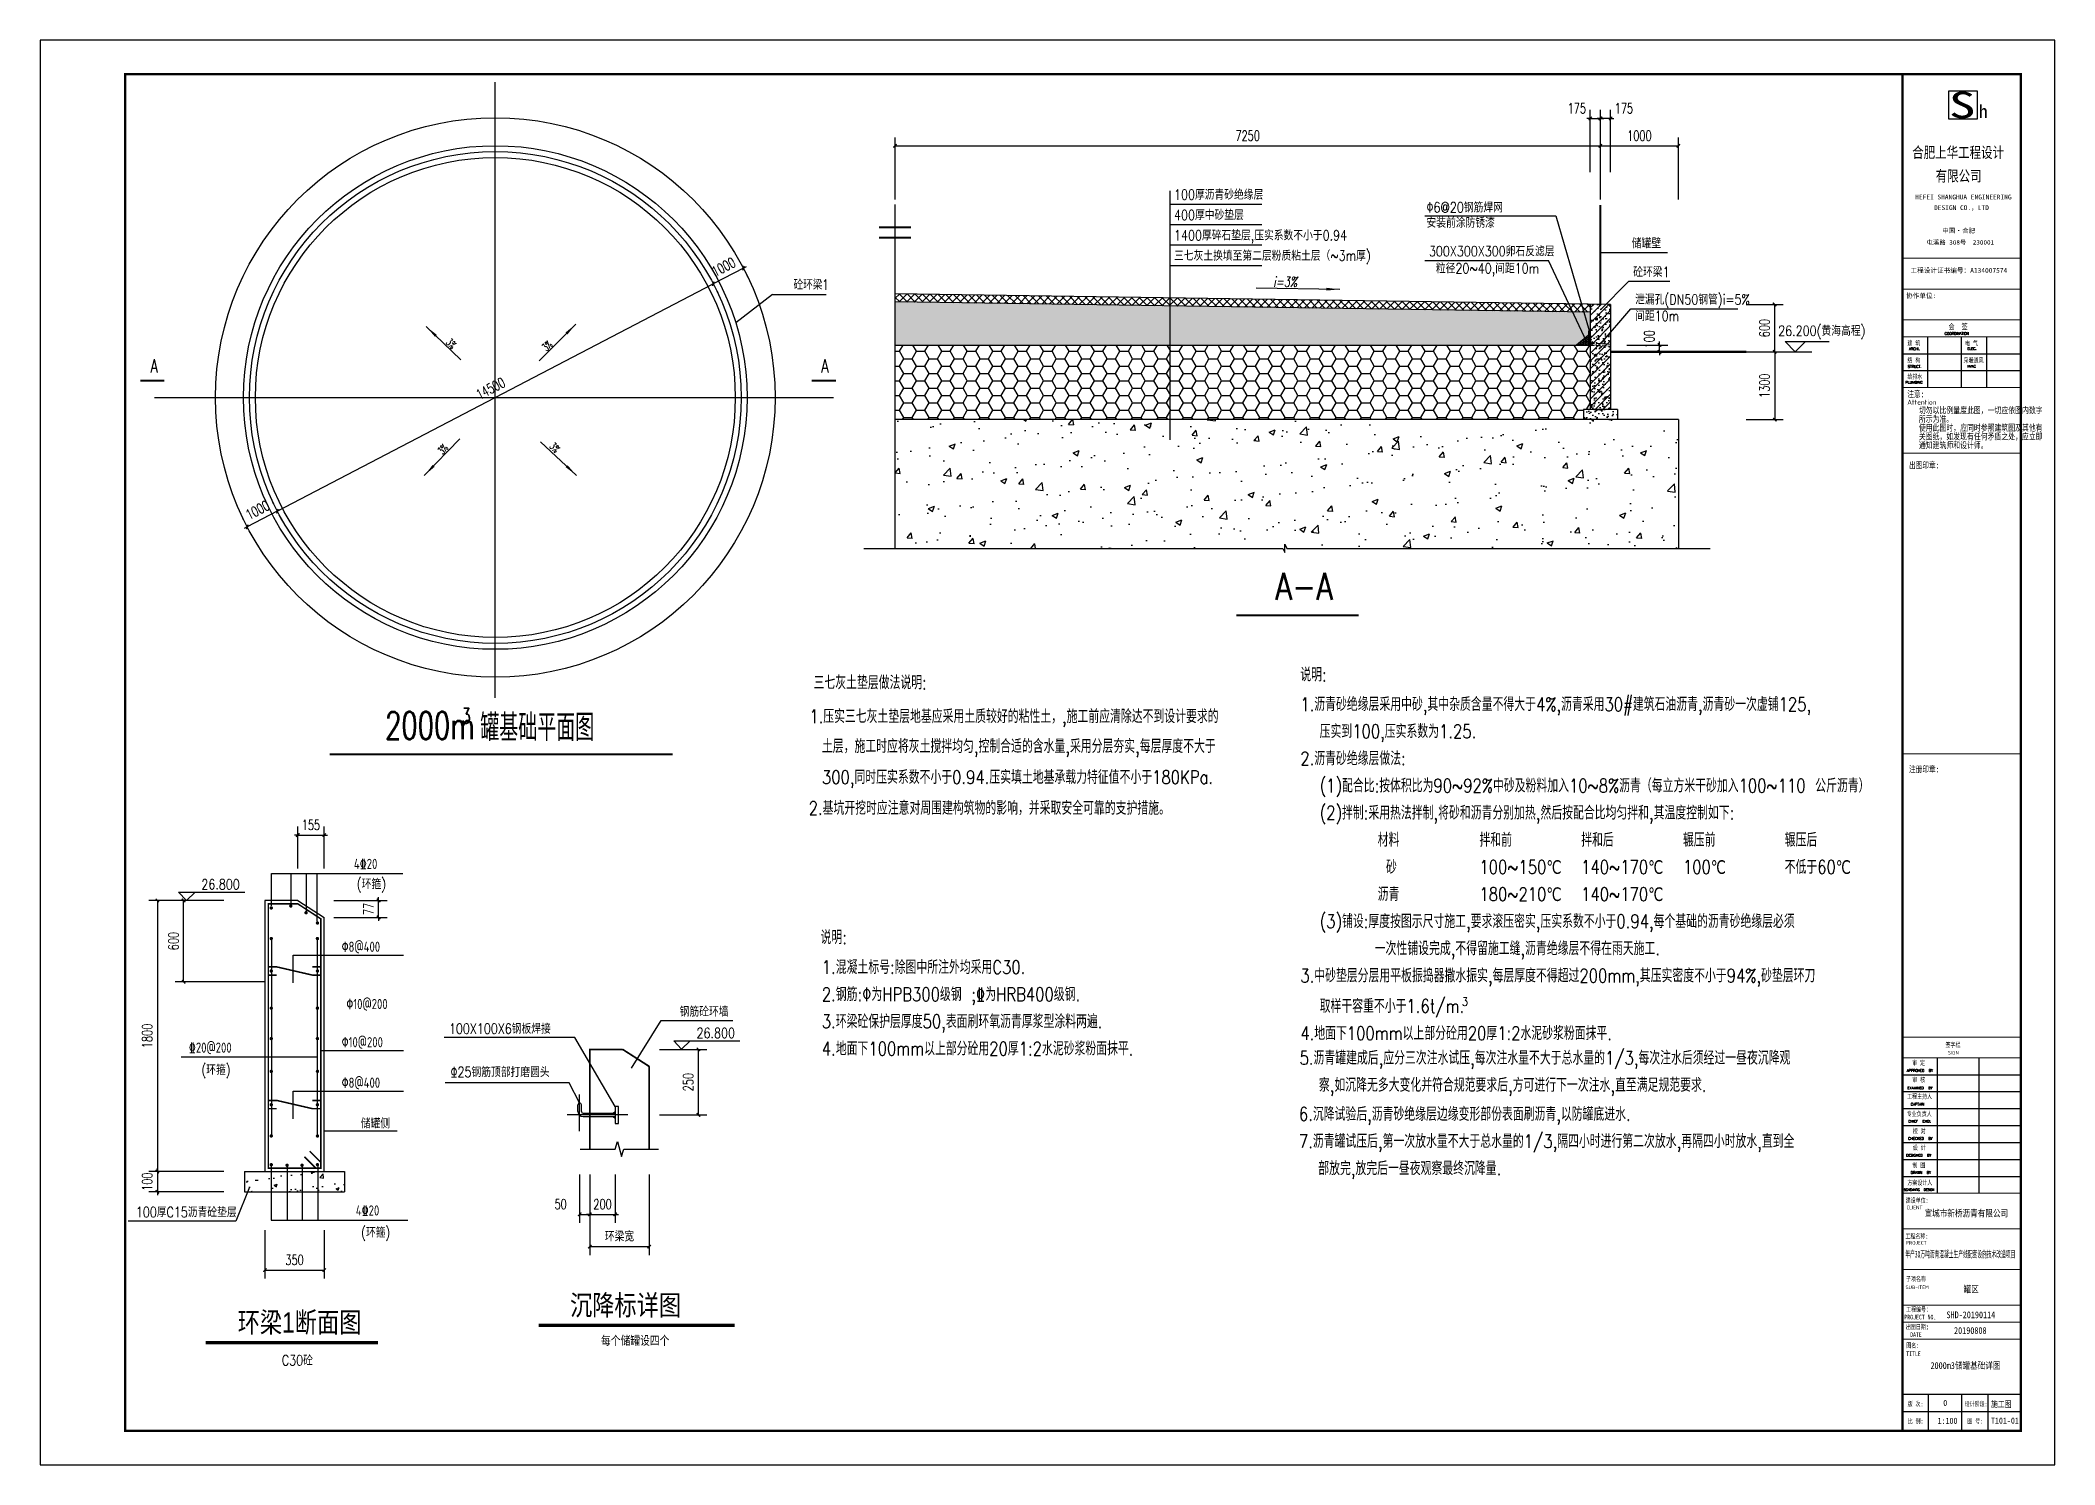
# Model space of a CAD drawing. Extents: x -957741 to -898341, y 205075 to 247075.
import ezdxf
from ezdxf.enums import TextEntityAlignment as Align

# ---------------------------------------------------------------- set-up
doc = ezdxf.new("R2010")
doc.units = 0
doc.header["$LTSCALE"] = 1000
doc.linetypes.add('ACAD_ISO04W100', pattern=[30.5, 24, -3, 0.5, -3])
doc.linetypes.add('DASH', pattern=[0.35, 0.25, -0.1])
doc.layers.get('0').update_dxf_attribs({"linetype": 'CONTINUOUS'})
doc.layers.get('Defpoints').update_dxf_attribs({"linetype": 'CONTINUOUS'})
doc.layers.add('OTHER', color=7, linetype='CONTINUOUS')
doc.layers.add('TEXT', color=7, linetype='CONTINUOUS')
doc.styles.add('_HZTCH', font='txt.shx', dxfattribs={"width": 0.8, "bigfont": '!hztxt.shx'})
doc.styles.add('_HZTXT', font='txt', dxfattribs={"width": 0.8, "bigfont": 'HZTXT'})
doc.styles.add('_SIMPLEX', font='SIMPLEX.shx', dxfattribs={"width": 0.8})
doc.styles.add('_TXT', font='SIMPLEX.shx', dxfattribs={"width": 0.6})
doc.styles.add('A', font='arial.ttf')
doc.styles.add('DIM_FONT', font='SIMPLEX', dxfattribs={"width": 0.7, "bigfont": 'GBCBIG'})
doc.styles.add('HZ', font='txt.shx', dxfattribs={"width": 0.7, "height": 5, "bigfont": 'hztxt.shx'})
doc.styles.add('ITALICT', font='ITALICT')
doc.styles.get("Standard").update_dxf_attribs({"font": 'tssdeng.shx', "height": 3, "bigfont": 'ahztxt.shx'})
doc.styles.add('STYLE-ARIAL', font='gbenor.shx', dxfattribs={"bigfont": 'gbcbig.shx'})
doc.styles.add('STYLE-黑体', font='simhei.ttf')
doc.styles.add('黑体', font='simhei.ttf')
doc.dimstyles.new('DIMN', dxfattribs={"dimtxt": 300, "dimasz": 100, "dimexe": 250, "dimexo": 300, "dimgap": 150, "dimtad": 1, "dimdec": 0, "dimzin": 0, "dimdsep": 46, "dimtxsty": 'DIM_FONT', "dimblk": 'ARCHTICK', "dimcen": 0.09, "dimclrt": 7, "dimazin": 2, "dimtfac": 1, "dimtdec": 0, "dimtix": 1, "dimtmove": 2, "dimatfit": 3, "dimldrblk": 'ARCHTICK', "dimfxl": 1, "dimtolj": 1, "dimtzin": 0, "dimarcsym": 0})

msp = doc.modelspace()

# ---------------------------------------------------------------- texts
at = {"layer": 'OTHER', "color": 7, "linetype": 'Continuous', "style": 'STYLE-黑体', "width": 1.5}
msp.add_text('S', height=773.8, dxfattribs=at).set_placement((-901463.6, 244780.8))
at = {"layer": 'OTHER', "color": 7, "linetype": 'Continuous'}
for s, height, style, p in [('h', 386.9, 'STYLE-黑体', (-900582, 244785.3)), ('CLIENT', 107.48, 'STYLE-ARIAL', (-902713.7, 212605.7)), ('SUB-ITEM', 107.48, 'STYLE-ARIAL', (-902740.7, 210251.2))]:
    msp.add_text(s, height=height, dxfattribs=dict(at, style=style)).set_placement(p)
at = {"layer": 'OTHER', "linetype": 'Continuous', "style": 'STYLE-黑体'}
for s, height, width, p in [('合肥上华工程设计', 322.43, 0.769231, (-902543.3, 243607.9)), ('有限公司', 322.43, 0.769231, (-901850.4, 242913.7)), ('SHD-20190114', 200, 0.8, (-901532.1, 209394.8)), ('20190808', 200, 0.8, (-901308.8, 208931.2))]:
    msp.add_text(s, height=height, dxfattribs=dict(at, width=width)).set_placement(p)
at = {"layer": 'OTHER'}
for s, height, style, width, p in [('100厚沥青砂绝缘层', 300, '_HZTXT', 0.8, (-924310.4, 242374.8)), ('400厚中砂垫层', 300, '_HZTXT', 0.8, (-924310.4, 241774.8)), ('安装前涂防锈漆', 300, '_HZTXT', 0.8, (-916866.2, 241545.5)), ('%%1306@20钢筋焊网', 300, '_HZTXT', 0.8, (-916866.2, 241997.7)), ('1400厚碎石垫层,压实系数不小于0.94', 300, '_HZTXT', 0.8, (-924310.4, 241174.8)), ('储罐壁', 300, '_HZTXT', 0.8, (-910814.2, 240942.4)), ('三七灰土换填至第二层粉质粘土层（~3m厚)', 300, '_HZTXT', 0.8, (-924310.4, 240574.8)), ('300X300X300卵石反滤层', 300, '_HZTXT', 0.8, (-916793.2, 240705.3)), ('砼环梁1', 300, 'HZ', 0.7, (-935528.4, 239721)), ('i=3%', 300, 'ITALICT', 0.7, (-921381.9, 239802.5)), ('粒径20~40,间距10m', 300, '_HZTXT', 0.8, (-916588.4, 240199.5)), ('砼环梁1', 300, '_HZTXT', 0.8, (-910768.4, 240094.7)), ('泄漏孔(DN50钢管)i=5%', 300, '_HZTXT', 0.8, (-910714.1, 239283.5)), ('间距10m', 300, '_HZTXT', 0.8, (-910714.1, 238795)), ('建 筑', 139.72, '黑体', 0.75, (-902685.1, 238078.5)), ('会  签', 167.66, '黑体', 0.75, (-901468.7, 238547.8)), ('电 气', 139.72, '黑体', 0.75, (-900987, 238073.3)), ('A', 400, 'HZ', 0.7, (-954494.8, 237275.7)), ('A', 400, 'HZ', 0.7, (-934714.8, 237275.7)), ('结 构', 139.72, '黑体', 0.75, (-902685.1, 237575.2)), ('采暖通风', 139.72, '黑体', 0.75, (-901028.9, 237569.5)), ('给排水', 139.72, '黑体', 0.75, (-902685.1, 237090.1)), ('注意:', 186.29, '黑体', 0.75, (-902688.4, 236550.3)), ('切勿以比例量度此图，一切应依图内数字', 187.651, '_HZTXT', 0.8, (-902347, 236055.1)), ('所示为准。', 187.65, '_HZTXT', 0.8, (-902347, 235797.2)), ('使用此图时，应同时参照建筑图及其他有', 187.651, '_HZTXT', 0.8, (-902347, 235539.2)), ('通知建筑师和设计师。', 187.65, '_HZTXT', 0.8, (-902347, 235023.4)), ('关图纸，如发现有任何矛盾之处，应立即', 187.651, '_HZTXT', 0.8, (-902347, 235281.3)), ('出图印章:', 186.29, '黑体', 0.75, (-902637.9, 234453.7)), ('A-A', 800, 'HZ', 0.8, (-921326.6, 230576.5)), ('三七灰土垫层做法说明:', 400, '_HZTXT', 0.8, (-934939.3, 227936.2)), ('说明:', 400, '_HZTXT', 0.8, (-920586.1, 228170.2)), ('1.沥青砂绝缘层采用中砂,其中杂质含量不得大于4%,沥青采用30#建筑石油沥青,沥青砂一次虚铺125,', 400, '_HZTXT', 0.8, (-920586.1, 227297.6)), ('2000m', 800, 'HZ', 0.7, (-947573, 226472.2)), ('罐基础平面图', 800, 'HZ', 0.7, (-944768.3, 226409.2)), ('1.压实三七灰土垫层地基应采用土质较好的粘性土，,施工前应清除达不到设计要求的', 400, '_HZTXT', 0.8, (-935065.5, 226940.1)), ('  压实到100,压实系数为1.25.', 400, '_HZTXT', 0.8, (-920586.1, 226497.6)), ('土层，施工时应将灰土搅拌均匀,控制合适的含水量,采用分层夯实,每层厚度不大于', 400, '_HZTXT', 0.8, (-934693, 226060.8)), ('2.沥青砂绝缘层做法:', 400, '_HZTXT', 0.8, (-920586.1, 225697.6)), ('300,同时压实系数不小于0.94.压实填土地基承载力特征值不小于180KPa.', 400, '_HZTXT', 0.8, (-934693, 225147.7)), ('  (1)配合比:按体积比为90~92%中砂及粉料加入10~8%沥青（每立方米干砂加入100~110 公斤沥青）', 400, '_HZTXT', 0.8, (-920586.1, 224897.6)), ('2.基坑开挖时应注意对周围建构筑物的影响，并采取安全可靠的支护措施。', 400, '_HZTXT', 0.8, (-935083.7, 224237)), ('  (2)拌制:采用热法拌制,将砂和沥青分别加热,然后按配合比均匀拌和,其温度控制如下:', 400, '_HZTXT', 0.8, (-920586.1, 224097.6)), ('材料', 400, '_HZTXT', 0.8, (-918304.6, 223297.6)), ('拌和前', 400, '_HZTXT', 0.8, (-915304.6, 223297.6)), ('拌和后', 400, '_HZTXT', 0.8, (-912304.6, 223297.6)), ('辗压前', 400, '_HZTXT', 0.8, (-909304.6, 223297.6)), ('辗压后', 400, '_HZTXT', 0.8, (-906304.6, 223297.6)), ('砂', 400, '_HZTXT', 0.8, (-918061.8, 222497.6)), ('100~150℃', 400, '_HZTXT', 0.8, (-915304.6, 222497.6)), ('140~170℃', 400, '_HZTXT', 0.8, (-912304.6, 222497.6)), ('100℃', 400, '_HZTXT', 0.8, (-909304.6, 222497.6)), ('不低于60℃', 400, '_HZTXT', 0.8, (-906304.6, 222497.6)), ('26.800', 300, '_HZTXT', 0.8, (-952991.5, 222036.7)), ('(环箍)', 300, '_HZTCH', 0.8, (-948408.2, 222048.6)), ('沥青', 400, '_HZTXT', 0.8, (-918304.6, 221697.6)), ('180~210℃', 400, '_HZTXT', 0.8, (-915304.6, 221697.6)), ('140~170℃', 400, '_HZTXT', 0.8, (-912304.6, 221697.6)), ('  (3)铺设:厚度按图示尺寸施工,要求滚压密实,压实系数不小于0.94,每个基础的沥青砂绝缘层必须', 400, '_HZTXT', 0.8, (-920586.1, 220897.6)), ('说明:', 400, '_HZTXT', 0.8, (-934732.9, 220426.3)), ('一次性铺设完成,不得留施工缝,沥青绝缘层不得在雨天施工.', 400, '_HZTXT', 0.8, (-918392, 220097.6)), ('1.混凝土标号:除图中所注外均采用C30.', 400, '_HZTXT', 0.8, (-934696.2, 219545)), ('2.钢筋:%%130为HPB300级钢 ;%%132为HRB400级钢.', 400, '_HZTXT', 0.8, (-934696.2, 218745)), ('3.中砂垫层分层用平板振捣器撒水振实,每层厚度不得超过200mm,其压实密度不小于94%,砂垫层环刀', 400, '_HZTXT', 0.8, (-920586.1, 219297.6)), ('钢筋砼环墙', 300, '_HZTXT', 0.8, (-938886.7, 218285.6)), ('  取样干容重不小于1.6t/m.', 400, '_HZTXT', 0.8, (-920586.1, 218397.6)), ('100X100X6钢板焊接', 300, '_HZTXT', 0.8, (-945691, 217781.9)), ('3.环梁砼保护层厚度50,表面刷环氧沥青厚浆型涂料两遍.', 400, '_HZTXT', 0.8, (-934696.2, 217945)), ('4.地面下100mm以上部分砼用20厚1:2水泥砂浆粉面抹平.', 400, '_HZTXT', 0.8, (-920586.1, 217597.6)), ('26.800', 300, '_HZTXT', 0.8, (-938389.4, 217652.9)), ('4.地面下100mm以上部分砼用20厚1:2水泥砂浆粉面抹平.', 400, '_HZTXT', 0.8, (-934696.2, 217145)), ('签字栏', 139.72, '黑体', 0.75, (-901561.6, 217387.4)), ('(环箍)', 300, '_HZTXT', 0.8, (-952991.5, 216571.1)), ('%%13125钢筋顶部打磨圆头 ', 300, '_HZTXT', 0.8, (-945644, 216504)), ('5.沥青罐建成后,应分三次注水试压,每次注水量不大于总水量的1/3,每次注水后须经过一昼夜沉降观', 400, '_HZTXT', 0.8, (-920608.7, 216870.4)), ('审 定', 139.72, '黑体', 0.75, (-902543.7, 216856.4)), ('  察,如沉降无多大变化并符合规范要求后,方可进行下一次注水,直至满足规范要求.', 400, '_HZTXT', 0.8, (-920608.7, 216070.4)), ('审 核', 139.72, '黑体', 0.75, (-902540.7, 216356.5)), ('6.沉降试验后,沥青砂绝缘层边缘变形部份表面刷沥青,以防罐底进水.', 400, '_HZTXT', 0.8, (-920627.9, 215213.3)), ('工程主持人', 139.72, '黑体', 0.75, (-902692.9, 215865.3)), ('储罐侧', 300, '_HZTXT', 0.8, (-948290.5, 214990.1)), ('专业负责人', 139.72, '黑体', 0.75, (-902701.5, 215351.5)), ('7.沥青罐试压后,第一次放水量不大于总水量的1/3,隔四小时进行第二次放水,再隔四小时放水,直到全', 400, '_HZTXT', 0.8, (-920627.9, 214413.3)), ('校 对', 139.72, '黑体', 0.75, (-902525.5, 214843.6)), ('设 计', 139.72, '黑体', 0.75, (-902523, 214357.6)), ('  部放完,放完后一昼夜观察最终沉降量.', 400, '_HZTXT', 0.8, (-920627.9, 213613.3)), ('制 图', 139.72, '黑体', 0.75, (-902537.2, 213834.4)), ('方案设计人', 139.72, '黑体', 0.75, (-902686.8, 213323.2)), ('100厚C15沥青砼垫层', 300, '_HZTXT', 0.8, (-954923.1, 212373.6)), ('(环箍)', 300, '_HZTXT', 0.8, (-948282.3, 211774.8)), ('年产30万吨沥青混凝土生产线配套设施技术改造项目', 200, '黑体', 0.5, (-902746.8, 211184)), ('沉降标详图', 600, 'A', 0.8, (-942121.6, 209479.6)), ('环梁1断面图', 600, 'A', 0.8, (-951920.6, 208972)), ('每个储罐设四个', 300, '_HZTXT', 0.8, (-941206.6, 208579.4)), ('C30砼', 300, '_HZTXT', 0.8, (-950618.3, 208004))]:
    msp.add_text(s, height=height, dxfattribs=dict(at, style=style, width=width)).set_placement(p)
at = {"layer": 'OTHER', "ltscale": 1.2, "style": '黑体'}
for s, height, p in [('HEFEI SHANGHUA ENGINEERING', 139.718, (-902456.1, 242383.7)), ('DESIGN CO.，LTD', 139.718, (-901898.4, 242070)), ('工程设计证书编号：A134007574', 139.718, (-902594.1, 240221.2)), ('协作单位:', 139.72, (-902726, 239475.9))]:
    msp.add_text(s, height=height, dxfattribs=at).set_placement(p)
at = {"layer": 'OTHER', "linetype": 'Continuous'}
for s, height, style, p in [('屯溪路 308号', 134.34, 'STYLE-黑体', (-902120.5, 241049.5)), ('中国·合肥', 134.34, 'STYLE-黑体', (-901653.2, 241396.1)), ('230001', 134.34, 'STYLE-黑体', (-900757.6, 241051.7)), ('Attention', 143.3, 'STYLE-ARIAL', (-902689.1, 236332.2))]:
    msp.add_text(s, height=height, dxfattribs=dict(at, style=style)).set_placement(p)
at = {"layer": 'OTHER', "style": '_SIMPLEX', "width": 0.6}
for rotation, p in [(315.46593, (-945798.4, 238144.7)), (44.506677, (-942812.9, 237893)), (49.463836, (-945871.1, 234844.2)), (314.506677, (-942745.5, 235081.8))]:
    msp.add_text('3%', height=224, rotation=rotation, dxfattribs=at).set_placement(p)
at = {"layer": 'OTHER', "style": '_HZTXT', "width": 0.8}
msp.add_text('26.200(黄海高程)', height=300, dxfattribs=at).set_placement((-905208.6, 238488.6), align=Align.MIDDLE)
at = {"layer": 'OTHER', "style": 'HZ'}
for s, height, p in [('COORDINATION', 74.948, (-901587.8, 238390.3)), ('ARCHI.', 74.95, (-902640.4, 237939.1)), ('ELEC.', 74.95, (-900921, 237945.9)), ('PLUMBING', 74.95, (-902739.5, 236950.6)), ('STRUCT.', 74.95, (-902676.4, 237417.8)), ('HVAC', 74.95, (-900921, 237423.7)), ('APPROVED  BY', 74.948, (-902706.1, 216658.3)), ('EXAMINED  BY', 74.948, (-902686.2, 216144.9)), ('CAPTAIN', 74.95, (-902585.7, 215665.8)), ('CHIEF  ENGI.', 74.948, (-902656.1, 215161.9)), ('CHECKED  BY', 74.948, (-902662.6, 214656.1)), ('DESIGNED  BY', 74.948, (-902720.4, 214160.9)), ('DRAWN  BY', 74.95, (-902587.3, 213651.5)), ('SCHEMATIC  DESIGN', 64.955, (-902789.5, 213151.8))]:
    msp.add_text(s, height=height, dxfattribs=at).set_placement(p)
at = {"layer": 'OTHER'}
for height, style, width, p in [(450, 'HZ', 0.7, (-945317.6, 227379.8)), (250, '_HZTCH', 0.8, (-915815.9, 218854.4))]:
    msp.add_text('3', height=height, dxfattribs=dict(at, style=style, width=width)).set_placement(p, align=Align.TOP_LEFT)
at = {"layer": 'OTHER', "color": 7}
for s, height, style, width, p in [('注册印章:', 186.29, '黑体', 0.75, (-902637.9, 225489.2)), ('建设单位:', 139.72, '黑体', 0.75, (-902734.9, 212797.4)), ('工程名称:', 139.72, '黑体', 0.75, (-902741.8, 211745)), ('子项名称', 139.72, '黑体', 0.75, (-902726.4, 210484.4)), ('工程编号：', 139.72, '黑体', 0.75, (-902723.7, 209585.9)), ('出图日期', 139.72, '黑体', 0.75, (-902728.2, 209069.8)), (':', 150.5, '_TXT', 0.6, (-902118.9, 209069.8)), ('图名:', 139.72, '黑体', 0.75, (-902717.9, 208522.7)), ('TITLE', 139.72, '黑体', 0.75, (-902719.4, 208276.6)), ('版 次:', 139.72, '黑体', 0.75, (-902677.6, 206796.9)), ('设计阶段:', 139.72, '黑体', 0.75, (-900994, 206797)), ('比 例:', 139.72, '黑体', 0.75, (-902676.4, 206289.6)), ('图 号:', 139.72, '黑体', 0.75, (-900920.9, 206287))]:
    msp.add_text(s, height=height, dxfattribs=dict(at, style=style, width=width)).set_placement(p)
at = {"layer": 'OTHER', "width": 0.8}
for s, p in [('4%%13220', (-948493.1, 222640.4)), ('%%1308@400', (-948856.9, 220197)), ('%%13010@200', (-948717.8, 218507.7)), ('%%13220@200', (-953359.7, 217223.1)), ('%%13010@200', (-948856.9, 217382.8)), ('%%1308@400', (-948856.9, 216188.4)), ('4%%13220', (-948437.1, 212421))]:
    msp.add_text(s, height=300, dxfattribs=at).set_placement(p)
at = {"layer": 'OTHER', "style": 'STYLE-ARIAL'}
msp.add_text('SIGN', height=107.48, dxfattribs=at).set_placement((-901331.1, 217223.5), align=Align.MIDDLE_CENTER)
msp.add_text('SIGN', height=107.48, dxfattribs=at).set_placement((-901331.1, 217223.5), align=Align.MIDDLE_CENTER)
at = {"layer": 'OTHER', "style": '黑体', "width": 0.8}
for s, p in [('宣城市新桥沥青有限公司', (-900947.2, 212388.9)), ('2000m3储罐基础详图', (-900972.4, 207898.9))]:
    msp.add_text(s, height=200, dxfattribs=at).set_placement(p, align=Align.CENTER)
at = {"layer": 'OTHER', "color": 7, "linetype": 'Continuous', "style": 'STYLE-ARIAL'}
msp.add_text('PROJECT', height=107.48, dxfattribs=at).set_placement((-902425.3, 211617.3), align=Align.MIDDLE_CENTER)
at = {"layer": 'OTHER', "linetype": 'Continuous', "style": 'STYLE-黑体', "width": 0.8}
msp.add_text('罐区', height=200, dxfattribs=at).set_placement((-900805.9, 210149.6), align=Align.CENTER)
at = {"layer": 'OTHER', "color": 7, "style": '黑体', "width": 0.75}
for s, height, p in [('PROJECT NO.', 139.718, (-902303.8, 209427.8)), ('DATE', 139.72, (-902432.8, 208911.8))]:
    msp.add_text(s, height=height, dxfattribs=at).set_placement(p, align=Align.MIDDLE_CENTER)
at = {"layer": 'OTHER', "color": 3, "linetype": 'Continuous', "style": 'STYLE-黑体', "width": 0.8}
for s, p in [('0', (-901627.7, 206809.3)), ('施工图', (-900221, 206769.5)), ('1:100', (-901794.6, 206279.5)), ('T101-01', (-900221.3, 206284.6))]:
    msp.add_text(s, height=180, dxfattribs=at).set_placement(p)

# ---------------------------------------------------------------- blocks, each defined once
blk = doc.blocks.new('_ArchTick')
at = {"color": 0, "linetype": 'ByBlock', "const_width": 0.4}
blk.add_lwpolyline([(-0.5, -0.5), (0.5, 0.5)], dxfattribs=at)
blk = doc.blocks.new('*D86')
at = {"layer": 'Defpoints', "color": 0, "transparency": 16777216}
for p in [(-909438, 243961), (-911738, 242383), (-909438, 242383)]:
    blk.add_point(p, dxfattribs=at)
at = {"layer": 'OTHER', "color": 0, "lineweight": -2, "transparency": 16777216}
for p, q in [((-911738, 242383), (-911738, 244211)), ((-909438, 242383), (-909438, 244211)), ((-911738, 243961), (-909438, 243961))]:
    blk.add_line(p, q, dxfattribs=at)
at = {"layer": 'OTHER', "color": 0, "lineweight": -2, "transparency": 16777216, "xscale": 100, "yscale": 100, "zscale": 100, "rotation": 180}
blk.add_blockref('_ArchTick', (-911738, 243961), dxfattribs=at)
at = {"layer": 'OTHER', "color": 0, "lineweight": -2, "transparency": 16777216, "xscale": 100, "yscale": 100, "zscale": 100}
blk.add_blockref('_ArchTick', (-909438, 243961), dxfattribs=at)
at = {"layer": 'OTHER', "color": 7, "transparency": 16777216, "insert": (-910588, 244261), "char_height": 300, "attachment_point": 5, "style": 'DIM_FONT'}
blk.add_mtext('\\A1;1000', dxfattribs=at)
blk = doc.blocks.new('*D85')
at = {"layer": 'Defpoints', "color": 0, "transparency": 16777216}
for p in [(-937009, 240357), (-937896, 239895), (-937896, 239895)]:
    blk.add_point(p, dxfattribs=at)
at = {"layer": 'OTHER', "color": 0, "lineweight": -2, "transparency": 16777216}
for p, q in [((-937009, 240357), (-937896, 239895)), ((-937009, 240357), (-936921, 240403)), ((-936871, 240091), (-936894, 240136)), ((-937896, 239895), (-937985, 239848)), ((-937757, 239629), (-937781, 239673))]:
    blk.add_line(p, q, dxfattribs=at)
at = {"layer": 'OTHER', "color": 0, "lineweight": -2, "transparency": 16777216, "xscale": 100, "yscale": 100, "zscale": 100}
for p, rotation in [((-937896, 239895), 27.54662713436881), ((-937009, 240357), 207.5466271343688)]:
    blk.add_blockref('_ArchTick', p, dxfattribs=dict(at, rotation=rotation))
at = {"layer": 'OTHER', "color": 7, "transparency": 16777216, "insert": (-937592, 240392), "char_height": 300, "attachment_point": 5, "rotation": 27.54663, "style": 'DIM_FONT'}
blk.add_mtext('\\A1;1000', dxfattribs=at)
blk = doc.blocks.new('*D84')
at = {"layer": 'Defpoints', "color": 0, "transparency": 16777216}
for p in [(-937896, 239895), (-937896, 239895), (-950752, 233189)]:
    blk.add_point(p, dxfattribs=at)
at = {"layer": 'OTHER', "color": 0, "lineweight": -2, "transparency": 16777216}
for p, q in [((-950752, 233189), (-937896, 239895)), ((-937757, 239629), (-937781, 239673)), ((-950614, 232923), (-950637, 232967))]:
    blk.add_line(p, q, dxfattribs=at)
at = {"layer": 'OTHER', "color": 0, "lineweight": -2, "transparency": 16777216, "xscale": 100, "yscale": 100, "zscale": 100}
for p, rotation in [((-937896, 239895), 27.54662713436542), ((-950752, 233189), 207.5466271343654)]:
    blk.add_blockref('_ArchTick', p, dxfattribs=dict(at, rotation=rotation))
at = {"layer": 'OTHER', "color": 7, "transparency": 16777216, "insert": (-944463, 236808), "char_height": 300, "attachment_point": 5, "rotation": 27.54663, "style": 'DIM_FONT'}
blk.add_mtext('\\A1;14500', dxfattribs=at)
blk = doc.blocks.new('_ARROW')
blk.add_solid([(0, 0), (-1, 0.1), (-1, -0.1)])
blk = doc.blocks.new('*D83')
at = {"layer": 'Defpoints', "color": 0, "transparency": 16777216}
for p in [(-950752, 233189), (-951639, 232726), (-951639, 232726)]:
    blk.add_point(p, dxfattribs=at)
at = {"layer": 'OTHER', "color": 0, "lineweight": -2, "transparency": 16777216}
for p, q in [((-950891, 233455), (-950868, 233411)), ((-951778, 232992), (-951755, 232948)), ((-950752, 233189), (-951639, 232726)), ((-950752, 233189), (-950664, 233235)), ((-951639, 232726), (-951728, 232680))]:
    blk.add_line(p, q, dxfattribs=at)
at = {"layer": 'OTHER', "color": 0, "lineweight": -2, "transparency": 16777216, "xscale": 100, "yscale": 100, "zscale": 100}
for p, rotation in [((-950752, 233189), 207.5466271343689), ((-951639, 232726), 27.5466271343689)]:
    blk.add_blockref('_ArchTick', p, dxfattribs=dict(at, rotation=rotation))
at = {"layer": 'OTHER', "color": 7, "transparency": 16777216, "insert": (-951334, 233224), "char_height": 300, "attachment_point": 5, "rotation": 27.54663, "style": 'DIM_FONT'}
blk.add_mtext('\\A1;1000', dxfattribs=at)
blk = doc.blocks.new('*D82')
at = {"layer": 'Defpoints', "color": 0, "transparency": 16777216}
for p in [(-911738, 244770), (-911738, 243191), (-911438, 243191)]:
    blk.add_point(p, dxfattribs=at)
at = {"layer": 'OTHER', "color": 0, "lineweight": -2, "transparency": 16777216}
for p, q in [((-911738, 244770), (-911838, 244770)), ((-911738, 243191), (-911738, 245020)), ((-911438, 244770), (-911738, 244770)), ((-911438, 243191), (-911438, 245020)), ((-911438, 244770), (-911338, 244770))]:
    blk.add_line(p, q, dxfattribs=at)
at = {"layer": 'OTHER', "color": 0, "lineweight": -2, "transparency": 16777216, "xscale": 100, "yscale": 100, "zscale": 100}
blk.add_blockref('_ArchTick', (-911738, 244770), dxfattribs=at)
at = {"layer": 'OTHER', "color": 0, "lineweight": -2, "transparency": 16777216, "xscale": 100, "yscale": 100, "zscale": 100, "rotation": 180}
blk.add_blockref('_ArchTick', (-911438, 244770), dxfattribs=at)
at = {"layer": 'OTHER', "color": 7, "transparency": 16777216, "insert": (-911044, 245070), "char_height": 300, "attachment_point": 5, "style": 'DIM_FONT'}
blk.add_mtext('\\A1;175', dxfattribs=at)
blk = doc.blocks.new('*D81')
at = {"layer": 'Defpoints', "color": 0, "transparency": 16777216}
for p in [(-952328, 213721), (-954288, 213121), (-952328, 213121)]:
    blk.add_point(p, dxfattribs=at)
at = {"layer": 'OTHER', "color": 0, "lineweight": -2, "transparency": 16777216}
for p, q in [((-952328, 213721), (-954538, 213721)), ((-954288, 213721), (-954288, 213821)), ((-954288, 213721), (-954288, 213121)), ((-952328, 213121), (-954538, 213121)), ((-954288, 213121), (-954288, 213021))]:
    blk.add_line(p, q, dxfattribs=at)
at = {"layer": 'OTHER', "color": 0, "lineweight": -2, "transparency": 16777216, "xscale": 100, "yscale": 100, "zscale": 100}
for p, rotation in [((-954288, 213721), 270), ((-954288, 213121), 90)]:
    blk.add_blockref('_ArchTick', p, dxfattribs=dict(at, rotation=rotation))
at = {"layer": 'OTHER', "color": 7, "transparency": 16777216, "insert": (-954588, 213421), "char_height": 300, "attachment_point": 5, "rotation": 90, "style": 'DIM_FONT'}
blk.add_mtext('\\A1;100', dxfattribs=at)
blk = doc.blocks.new('*D80')
at = {"layer": 'Defpoints', "color": 0, "transparency": 16777216}
for p in [(-911738, 243961), (-932538, 242383), (-911738, 242383)]:
    blk.add_point(p, dxfattribs=at)
at = {"layer": 'OTHER', "color": 0, "lineweight": -2, "transparency": 16777216}
for p, q in [((-932538, 242383), (-932538, 244211)), ((-911738, 242383), (-911738, 244211)), ((-932538, 243961), (-911738, 243961))]:
    blk.add_line(p, q, dxfattribs=at)
at = {"layer": 'OTHER', "color": 0, "lineweight": -2, "transparency": 16777216, "xscale": 100, "yscale": 100, "zscale": 100, "rotation": 180}
blk.add_blockref('_ArchTick', (-932538, 243961), dxfattribs=at)
at = {"layer": 'OTHER', "color": 0, "lineweight": -2, "transparency": 16777216, "xscale": 100, "yscale": 100, "zscale": 100}
blk.add_blockref('_ArchTick', (-911738, 243961), dxfattribs=at)
at = {"layer": 'OTHER', "color": 7, "transparency": 16777216, "insert": (-922138, 244261), "char_height": 300, "attachment_point": 5, "style": 'DIM_FONT'}
blk.add_mtext('\\A1;7250', dxfattribs=at)
blk = doc.blocks.new('*D79')
at = {"layer": 'Defpoints', "color": 0, "transparency": 16777216}
for p in [(-907432, 237889), (-907437, 235889), (-906597, 235889)]:
    blk.add_point(p, dxfattribs=at)
at = {"layer": 'OTHER', "color": 0, "lineweight": -2, "transparency": 16777216}
for p, q in [((-907432, 237889), (-906347, 237889)), ((-906597, 237889), (-906597, 235889)), ((-907437, 235889), (-906347, 235889))]:
    blk.add_line(p, q, dxfattribs=at)
at = {"layer": 'OTHER', "color": 0, "lineweight": -2, "transparency": 16777216, "xscale": 100, "yscale": 100, "zscale": 100}
for p, rotation in [((-906597, 237889), 90), ((-906597, 235889), 270)]:
    blk.add_blockref('_ArchTick', p, dxfattribs=dict(at, rotation=rotation))
at = {"layer": 'OTHER', "color": 7, "transparency": 16777216, "insert": (-906897, 236889), "char_height": 300, "attachment_point": 5, "rotation": 90, "style": 'DIM_FONT'}
blk.add_mtext('\\A1;1300', dxfattribs=at)
blk = doc.blocks.new('*D78')
at = {"layer": 'Defpoints', "color": 0, "transparency": 16777216}
for p in [(-907437, 239289), (-907432, 237889), (-906601, 237889)]:
    blk.add_point(p, dxfattribs=at)
at = {"layer": 'OTHER', "color": 0, "lineweight": -2, "transparency": 16777216}
for p, q in [((-907437, 239289), (-906351, 239289)), ((-906601, 239289), (-906601, 237889)), ((-907432, 237889), (-906351, 237889))]:
    blk.add_line(p, q, dxfattribs=at)
at = {"layer": 'OTHER', "color": 0, "lineweight": -2, "transparency": 16777216, "xscale": 100, "yscale": 100, "zscale": 100}
for p, rotation in [((-906601, 239289), 90), ((-906601, 237889), 270)]:
    blk.add_blockref('_ArchTick', p, dxfattribs=dict(at, rotation=rotation))
at = {"layer": 'OTHER', "color": 7, "transparency": 16777216, "insert": (-906901, 238589), "char_height": 300, "attachment_point": 5, "rotation": 90, "style": 'DIM_FONT'}
blk.add_mtext('\\A1;600', dxfattribs=at)
blk = doc.blocks.new('*D77')
at = {"layer": 'Defpoints', "color": 0, "transparency": 16777216}
for p in [(-910957, 238089), (-910956, 237889), (-909995, 238089)]:
    blk.add_point(p, dxfattribs=at)
at = {"layer": 'OTHER', "color": 0, "lineweight": -2, "transparency": 16777216}
for p, q in [((-910957, 238089), (-909745, 238089)), ((-910956, 237889), (-909745, 237889)), ((-909995, 238089), (-909995, 238189)), ((-909995, 237889), (-909995, 238089)), ((-909995, 237889), (-909995, 237789))]:
    blk.add_line(p, q, dxfattribs=at)
at = {"layer": 'OTHER', "color": 0, "lineweight": -2, "transparency": 16777216, "xscale": 100, "yscale": 100, "zscale": 100}
for p, rotation in [((-909995, 238089), 270), ((-909995, 237889), 90)]:
    blk.add_blockref('_ArchTick', p, dxfattribs=dict(at, rotation=rotation))
at = {"layer": 'OTHER', "color": 7, "transparency": 16777216, "insert": (-910295, 238259), "char_height": 300, "attachment_point": 5, "rotation": 90, "style": 'DIM_FONT'}
blk.add_mtext('\\A1;100', dxfattribs=at)
blk = doc.blocks.new('*D76')
at = {"layer": 'Defpoints', "color": 0, "transparency": 16777216}
for p in [(-911738, 244770), (-912038, 243191), (-911738, 243191)]:
    blk.add_point(p, dxfattribs=at)
at = {"layer": 'OTHER', "color": 0, "lineweight": -2, "transparency": 16777216}
for p, q in [((-912038, 244770), (-912138, 244770)), ((-912038, 243191), (-912038, 245020)), ((-912038, 244770), (-911738, 244770)), ((-911738, 243191), (-911738, 245020)), ((-911738, 244770), (-911638, 244770))]:
    blk.add_line(p, q, dxfattribs=at)
at = {"layer": 'OTHER', "color": 0, "lineweight": -2, "transparency": 16777216, "xscale": 100, "yscale": 100, "zscale": 100}
blk.add_blockref('_ArchTick', (-912038, 244770), dxfattribs=at)
at = {"layer": 'OTHER', "color": 0, "lineweight": -2, "transparency": 16777216, "xscale": 100, "yscale": 100, "zscale": 100, "rotation": 180}
blk.add_blockref('_ArchTick', (-911738, 244770), dxfattribs=at)
at = {"layer": 'OTHER', "color": 7, "transparency": 16777216, "insert": (-912432, 245070), "char_height": 300, "attachment_point": 5, "style": 'DIM_FONT'}
blk.add_mtext('\\A1;175', dxfattribs=at)
blk = doc.blocks.new('*D75')
at = {"layer": 'Defpoints', "color": 0, "transparency": 16777216}
for p in [(-939787, 217320), (-938335, 217320), (-939787, 215390)]:
    blk.add_point(p, dxfattribs=at)
at = {"layer": 'OTHER', "color": 0, "lineweight": -2, "transparency": 16777216}
for p, q in [((-939487, 217320), (-938085, 217320)), ((-938335, 215390), (-938335, 217320)), ((-939487, 215390), (-938085, 215390))]:
    blk.add_line(p, q, dxfattribs=at)
at = {"layer": 'OTHER', "color": 0, "lineweight": -2, "transparency": 16777216, "xscale": 100, "yscale": 100, "zscale": 100}
for p, rotation in [((-938335, 217320), 90), ((-938335, 215390), 270)]:
    blk.add_blockref('_ArchTick', p, dxfattribs=dict(at, rotation=rotation))
at = {"layer": 'OTHER', "color": 7, "transparency": 16777216, "insert": (-938635, 216355), "char_height": 300, "attachment_point": 5, "rotation": 90, "style": 'DIM_FONT'}
blk.add_mtext('\\A1;250', dxfattribs=at)
blk = doc.blocks.new('*D74')
at = {"layer": 'Defpoints', "color": 0, "transparency": 16777216}
for p in [(-941537, 213928), (-940787, 213928), (-940787, 212457)]:
    blk.add_point(p, dxfattribs=at)
at = {"layer": 'OTHER', "color": 0, "lineweight": -2, "transparency": 16777216}
for p, q in [((-941537, 213628), (-941537, 212207)), ((-940787, 213628), (-940787, 212207)), ((-941537, 212457), (-941637, 212457)), ((-941537, 212457), (-940787, 212457)), ((-940787, 212457), (-940687, 212457))]:
    blk.add_line(p, q, dxfattribs=at)
at = {"layer": 'OTHER', "color": 0, "lineweight": -2, "transparency": 16777216, "xscale": 100, "yscale": 100, "zscale": 100}
blk.add_blockref('_ArchTick', (-941537, 212457), dxfattribs=at)
at = {"layer": 'OTHER', "color": 0, "lineweight": -2, "transparency": 16777216, "xscale": 100, "yscale": 100, "zscale": 100, "rotation": 180}
blk.add_blockref('_ArchTick', (-940787, 212457), dxfattribs=at)
at = {"layer": 'OTHER', "color": 7, "transparency": 16777216, "insert": (-941162, 212757), "char_height": 300, "attachment_point": 5, "style": 'DIM_FONT'}
blk.add_mtext('\\A1;200', dxfattribs=at)
blk = doc.blocks.new('*D73')
at = {"layer": 'Defpoints', "color": 0, "transparency": 16777216}
for p in [(-941837, 213928), (-941537, 213928), (-941537, 212457)]:
    blk.add_point(p, dxfattribs=at)
at = {"layer": 'OTHER', "color": 0, "lineweight": -2, "transparency": 16777216}
for p, q in [((-941837, 213628), (-941837, 212207)), ((-941537, 213628), (-941537, 212207)), ((-941837, 212457), (-941537, 212457))]:
    blk.add_line(p, q, dxfattribs=at)
at = {"layer": 'OTHER', "color": 0, "lineweight": -2, "transparency": 16777216, "xscale": 100, "yscale": 100, "zscale": 100, "rotation": 180}
blk.add_blockref('_ArchTick', (-941837, 212457), dxfattribs=at)
at = {"layer": 'OTHER', "color": 0, "lineweight": -2, "transparency": 16777216, "xscale": 100, "yscale": 100, "zscale": 100}
blk.add_blockref('_ArchTick', (-941537, 212457), dxfattribs=at)
at = {"layer": 'OTHER', "color": 7, "transparency": 16777216, "insert": (-942398, 212757), "char_height": 300, "attachment_point": 5, "style": 'DIM_FONT'}
blk.add_mtext('\\A1;50', dxfattribs=at)
blk = doc.blocks.new('*D2')
at = {"layer": 'Defpoints', "color": 0, "transparency": 16777216}
for p in [(-941537, 213928), (-939787, 213928), (-939787, 211505)]:
    blk.add_point(p, dxfattribs=at)
at = {"layer": 'OTHER', "color": 0, "lineweight": -2, "transparency": 16777216}
for p, q in [((-941537, 213628), (-941537, 211255)), ((-939787, 213628), (-939787, 211255)), ((-941537, 211505), (-939787, 211505))]:
    blk.add_line(p, q, dxfattribs=at)
at = {"layer": 'OTHER', "color": 0, "lineweight": -2, "transparency": 16777216, "xscale": 100, "yscale": 100, "zscale": 100, "rotation": 180}
blk.add_blockref('_ArchTick', (-941537, 211505), dxfattribs=at)
at = {"layer": 'OTHER', "color": 0, "lineweight": -2, "transparency": 16777216, "xscale": 100, "yscale": 100, "zscale": 100}
blk.add_blockref('_ArchTick', (-939787, 211505), dxfattribs=at)
at = {"layer": 'OTHER', "color": 7, "transparency": 16777216, "insert": (-940662, 211805), "char_height": 300, "attachment_point": 5, "style": '_HZTCH'}
blk.add_mtext('\\A1;环梁宽', dxfattribs=at)
blk = doc.blocks.new('*D72')
at = {"layer": 'Defpoints', "color": 0, "transparency": 16777216}
for p in [(-952328, 221714), (-954288, 213721), (-952328, 213721)]:
    blk.add_point(p, dxfattribs=at)
at = {"layer": 'OTHER', "color": 0, "lineweight": -2, "transparency": 16777216}
for p, q in [((-952328, 221714), (-954538, 221714)), ((-954288, 221714), (-954288, 213721)), ((-952328, 213721), (-954538, 213721))]:
    blk.add_line(p, q, dxfattribs=at)
at = {"layer": 'OTHER', "color": 0, "lineweight": -2, "transparency": 16777216, "xscale": 100, "yscale": 100, "zscale": 100}
for p, rotation in [((-954288, 221714), 90), ((-954288, 213721), 270)]:
    blk.add_blockref('_ArchTick', p, dxfattribs=dict(at, rotation=rotation))
at = {"layer": 'OTHER', "color": 7, "transparency": 16777216, "insert": (-954588, 217718), "char_height": 300, "attachment_point": 5, "rotation": 90, "style": 'DIM_FONT'}
blk.add_mtext('\\A1;1800', dxfattribs=at)
blk = doc.blocks.new('*D71')
at = {"layer": 'Defpoints', "color": 0, "transparency": 16777216}
for p in [(-951118, 211994), (-949368, 211994), (-949368, 210814)]:
    blk.add_point(p, dxfattribs=at)
at = {"layer": 'OTHER', "color": 0, "lineweight": -2, "transparency": 16777216}
for p, q in [((-951118, 211994), (-951118, 210564)), ((-949368, 211994), (-949368, 210564)), ((-951118, 210814), (-949368, 210814))]:
    blk.add_line(p, q, dxfattribs=at)
at = {"layer": 'OTHER', "color": 0, "lineweight": -2, "transparency": 16777216, "xscale": 100, "yscale": 100, "zscale": 100, "rotation": 180}
blk.add_blockref('_ArchTick', (-951118, 210814), dxfattribs=at)
at = {"layer": 'OTHER', "color": 0, "lineweight": -2, "transparency": 16777216, "xscale": 100, "yscale": 100, "zscale": 100}
blk.add_blockref('_ArchTick', (-949368, 210814), dxfattribs=at)
at = {"layer": 'OTHER', "color": 7, "transparency": 16777216, "insert": (-950243, 211114), "char_height": 300, "attachment_point": 5, "style": 'DIM_FONT'}
blk.add_mtext('\\A1;350', dxfattribs=at)
blk = doc.blocks.new('*D70')
at = {"layer": 'Defpoints', "color": 0, "transparency": 16777216}
for p in [(-949088, 221714), (-947765, 221714), (-949088, 221214)]:
    blk.add_point(p, dxfattribs=at)
at = {"layer": 'OTHER', "color": 0, "lineweight": -2, "transparency": 16777216}
for p, q in [((-949088, 221714), (-947515, 221714)), ((-947765, 221714), (-947765, 221814)), ((-947765, 221214), (-947765, 221714)), ((-949088, 221214), (-947515, 221214)), ((-947765, 221214), (-947765, 221114))]:
    blk.add_line(p, q, dxfattribs=at)
at = {"layer": 'OTHER', "color": 0, "lineweight": -2, "transparency": 16777216, "xscale": 100, "yscale": 100, "zscale": 100}
for p, rotation in [((-947765, 221714), 270), ((-947765, 221214), 90)]:
    blk.add_blockref('_ArchTick', p, dxfattribs=dict(at, rotation=rotation))
at = {"layer": 'OTHER', "color": 7, "transparency": 16777216, "insert": (-948065, 221464), "char_height": 300, "attachment_point": 5, "rotation": 90, "style": 'DIM_FONT'}
blk.add_mtext('\\A1;77', dxfattribs=at)
blk = doc.blocks.new('*D69')
at = {"layer": 'Defpoints', "color": 0, "transparency": 16777216}
for p in [(-949368, 223640), (-950150, 222656), (-949368, 222656)]:
    blk.add_point(p, dxfattribs=at)
at = {"layer": 'OTHER', "color": 0, "lineweight": -2, "transparency": 16777216}
for p, q in [((-950150, 223640), (-950250, 223640)), ((-950150, 222656), (-950150, 223890)), ((-950150, 223640), (-949368, 223640)), ((-949368, 222656), (-949368, 223890)), ((-949368, 223640), (-949268, 223640))]:
    blk.add_line(p, q, dxfattribs=at)
at = {"layer": 'OTHER', "color": 0, "lineweight": -2, "transparency": 16777216, "xscale": 100, "yscale": 100, "zscale": 100}
blk.add_blockref('_ArchTick', (-950150, 223640), dxfattribs=at)
at = {"layer": 'OTHER', "color": 0, "lineweight": -2, "transparency": 16777216, "xscale": 100, "yscale": 100, "zscale": 100, "rotation": 180}
blk.add_blockref('_ArchTick', (-949368, 223640), dxfattribs=at)
at = {"layer": 'OTHER', "color": 7, "transparency": 16777216, "insert": (-949759, 223940), "char_height": 300, "attachment_point": 5, "style": 'DIM_FONT'}
blk.add_mtext('\\A1;155', dxfattribs=at)
blk = doc.blocks.new('*D87')
at = {"layer": 'Defpoints', "color": 0, "transparency": 16777216}
for p in [(-953514, 221714), (-952408, 221714), (-952408, 219314)]:
    blk.add_point(p, dxfattribs=at)
at = {"layer": 'OTHER', "color": 0, "lineweight": -2, "transparency": 16777216}
for p, q in [((-952408, 221714), (-953764, 221714)), ((-953514, 219314), (-953514, 221714)), ((-952408, 219314), (-953764, 219314))]:
    blk.add_line(p, q, dxfattribs=at)
at = {"layer": 'OTHER', "color": 0, "lineweight": -2, "transparency": 16777216, "xscale": 100, "yscale": 100, "zscale": 100}
for p, rotation in [((-953514, 221714), 90), ((-953514, 219314), 270)]:
    blk.add_blockref('_ArchTick', p, dxfattribs=dict(at, rotation=rotation))
at = {"layer": 'OTHER', "color": 7, "transparency": 16777216, "insert": (-953814, 220514), "char_height": 300, "attachment_point": 5, "rotation": 90, "style": 'DIM_FONT'}
blk.add_mtext('\\A1;600', dxfattribs=at)

# ---------------------------------------------------------------- dimensions: what is measured, and where the dimension line sits
at = {"layer": 'OTHER'}
for p1, picture, middle in [((-912038.4, 243191.2), '*D76', (-912432.4, 245069.9)), ((-911438.4, 243191.2), '*D82', (-911044.4, 245069.9))]:
    dim = msp.add_linear_dim(base=(-911738.4, 244769.9), p1=p1, p2=(-911738.4, 243191.2), text='175', dimstyle='DIMN', override={"dimexo": 0, "dimlfac": 0.5, "dimsah": 1}, dxfattribs=at)
    dim.commit()
    dim.dimension.update_dxf_attribs({"geometry": picture, "text_midpoint": middle, "dimtype": 160})
for base, p1, p2, text, override, picture, middle in [((-911738.4, 243961.4), (-932538.4, 242382.7), (-911738.4, 242382.7), '7250', {"dimexo": 0, "dimlfac": 0.5, "dimsah": 1}, '*D80', (-922138.4, 244261.4)), ((-909438.4, 243961.4), (-911738.4, 242382.7), (-909438.4, 242382.7), '1000', {"dimexo": 0, "dimlfac": 0.5, "dimsah": 1}, '*D86', (-910588.4, 244261.4)), ((-949368.5, 223640), (-950149.6, 222656.4), (-949368.5, 222656.4), '155', {"dimexo": 0, "dimsah": 1}, '*D69', (-949759.1, 223940))]:
    dim = msp.add_linear_dim(base=base, p1=p1, p2=p2, text=text, dimstyle='DIMN', override=override, dxfattribs=at)
    dim.commit()
    dim.dimension.update_dxf_attribs({"geometry": picture, "text_midpoint": middle})
for p1, p2, picture, middle in [((-937009.5, 240357.2), (-937896.1, 239894.7), '*D85', (-937591.5, 240391.9)), ((-950752.3, 233188.9), (-937896.1, 239894.7), '*D84', (-944463, 236807.8)), ((-950752.3, 233188.9), (-951639, 232726.4), '*D83', (-951334.4, 233223.6))]:
    dim = msp.add_aligned_dim(p1=p1, p2=p2, distance=0, dimstyle='DIMN', dxfattribs=at)
    dim.commit()
    dim.dimension.update_dxf_attribs({"geometry": picture, "text_midpoint": middle})
for base, p1, p2, text, override, picture, middle in [((-906600.7, 237888.6), (-907436.6, 239288.6), (-907432.5, 237888.6), '600', {"dimexo": 0, "dimlfac": 0.5, "dimsah": 1}, '*D78', (-906900.7, 238588.6)), ((-906596.6, 235888.6), (-907432.5, 237888.6), (-907436.6, 235888.6), '1300', {"dimexo": 0, "dimlfac": 0.5, "dimsah": 1}, '*D79', (-906896.6, 236888.6)), ((-953513.8, 221713.8), (-952408.5, 219313.8), (-952408.5, 221713.8), '600', {"dimexo": 0, "dimsah": 1}, '*D87', (-953813.8, 220513.8)), ((-947764.6, 221713.8), (-949087.5, 221213.8), (-949087.5, 221713.8), '77', {"dimexo": 0, "dimsah": 1}, '*D70', (-948064.6, 221463.8))]:
    dim = msp.add_linear_dim(base=base, p1=p1, p2=p2, angle=90, text=text, dimstyle='DIMN', override=override, dxfattribs=at)
    dim.commit()
    dim.dimension.update_dxf_attribs({"geometry": picture, "text_midpoint": middle})
dim = msp.add_linear_dim(base=(-909994.8, 238088.6), p1=(-910955.5, 237888.6), p2=(-910957, 238088.6), angle=90, dimstyle='DIMN', override={"dimexo": 0, "dimlfac": 0.5, "dimsah": 1}, dxfattribs=at)
dim.commit()
dim.dimension.update_dxf_attribs({"geometry": '*D77', "text_midpoint": (-910294.8, 238259.4), "dimtype": 160})
for p1, p2, distance, text, override, picture, middle in [((-952328.3, 221713.8), (-952328.3, 213721.3), -1960.1, '1800', {"dimexo": 0, "dimsah": 1}, '*D72', (-954588.5, 217717.6)), ((-941537.2, 213927.9), (-939787.2, 213927.9), -2423.2, '环梁宽', {"dimtxsty": '_HZTCH'}, '*D2', (-940662.2, 211804.7)), ((-952328.3, 213721.3), (-952328.3, 213121.3), -1960.1, '100', {"dimexo": 0, "dimsah": 1}, '*D81', (-954588.5, 213421.3)), ((-951118.5, 211994), (-949368.5, 211994), -1180, '350', {"dimexo": 0, "dimsah": 1}, '*D71', (-950243.5, 211114))]:
    dim = msp.add_aligned_dim(p1=p1, p2=p2, distance=distance, text=text, dimstyle='DIMN', override=override, dxfattribs=at)
    dim.commit()
    dim.dimension.update_dxf_attribs({"geometry": picture, "text_midpoint": middle})
for p1, p2, distance, text, picture, middle in [((-939787.2, 215390.1), (-939787.2, 217320.4), -1451.8, '250', '*D75', (-938635.4, 216355.3)), ((-941537.2, 213927.9), (-940787.2, 213927.9), -1471.2, '200', '*D74', (-941162.2, 212756.7))]:
    dim = msp.add_aligned_dim(p1=p1, p2=p2, distance=distance, text=text, dimstyle='DIMN', dxfattribs=at)
    dim.commit()
    dim.dimension.update_dxf_attribs({"geometry": picture, "text_midpoint": middle})
dim = msp.add_linear_dim(base=(-941537.2, 212456.7), p1=(-941837.2, 213927.9), p2=(-941537.2, 213927.9), angle=0, text='50', dimstyle='DIMN', dxfattribs=at)
dim.commit()
dim.dimension.update_dxf_attribs({"geometry": '*D73', "text_midpoint": (-942397.8, 212756.7), "dimtype": 161})

# ---------------------------------------------------------------- hatches: boundary and pattern name
at = {"layer": 'OTHER'}
h = msp.add_hatch(dxfattribs=at)
h.set_pattern_fill('ANSI37', color=256, scale=50, style=0)
h.set_pattern_definition([(45, (-1431032.22, 267208.7), (-112.2532, 112.2532), []), (135, (-1431032.22, 267208.7), (-112.2532, -112.2532), [])])
h.paths.add_polyline_path([(-927067.8, 239521.5), (-932538.4, 239603.6), (-932538.4, 239363.6), (-927067.8, 239281.5)])
h.paths.add_polyline_path([(-927067.8, 239521.5), (-927067.8, 239281.5), (-912489.8, 239062.8), (-912613.7, 239304.7)])
h.paths.add_polyline_path([(-912038.4, 239296.1), (-912613.7, 239304.7), (-912489.8, 239062.8), (-912038.4, 239056.1)])
h = msp.add_hatch(dxfattribs=at)
h.set_pattern_fill('AR-SAND', color=256, scale=5, style=0)
h.set_pattern_definition([(37.5, (-1431032.22, 267208.7), (-8.00016, 244.70662), [0, -193.04, 0, -215.9, 0, -206.375]), (7.5, (-1431032.22, 267208.7), (224.76164, 358.41255), [0, -104.14, 0, -173.99, 0, -66.675]), (327.5, (-1431188.43, 267208.7), (395.496185, 0.71859), [0, -63.5, 0, -228.6, 0, -298.45]), (317.5, (-1431188.43, 267208.7), (381.77823, 111.46466), [0, -31.75, 0, -149.86, 0, -171.45])])
h.paths.add_polyline_path([(-912555, 239063.8), (-927067.8, 239281.5), (-927067.8, 238088.6), (-912437.9, 238088.6), (-912193.5, 238293.9)])
h.paths.add_polyline_path([(-927067.8, 239281.5), (-932538.4, 239363.6), (-932538.4, 238088.6), (-927067.8, 238088.6)])
h.paths.add_polyline_path([(-912230.4, 239059), (-912555, 239063.8), (-912193.5, 238293.9), (-912073.4, 238394.8), (-912073.4, 238517)])
h.paths.add_polyline_path([(-912038.4, 239056.1), (-912230.4, 239059), (-912073.4, 238517), (-912073.4, 238394.8), (-912038.4, 238424.2)])
h = msp.add_hatch(dxfattribs=at)
h.set_pattern_fill('ANSI31', color=256, scale=50, style=0)
h.set_pattern_definition([(45, (-1395308.9, 197741.89), (-112.2532, 112.2532), [])])
h.paths.add_polyline_path([(-911438.4, 238457.9), (-911438.4, 239288.6), (-912038.4, 239297.6), (-912038.4, 238148.6), (-911715.5, 238132.4)])
h.paths.add_polyline_path([(-911438.4, 238118.6), (-911438.4, 238457.9), (-911715.5, 238132.4)])
h.paths.add_polyline_path([(-912038.4, 238148.6), (-912038.4, 238088.6), (-911438.4, 238058.6), (-911438.4, 238118.6)])
h.paths.add_polyline_path([(-912038.4, 238088.6), (-912038.4, 236188.6), (-911438.4, 236188.6), (-911438.4, 238058.6)])
h = msp.add_hatch(dxfattribs=at)
h.set_pattern_fill('AR-CONC', color=256, scale=2, style=0)
h.set_pattern_definition([(50, (-1395308.9, 197741.9), (364.36934, -31.87817), [38.1, -419.1]), (355, (-1395308.9, 197741.9), (-70.48565, 382.1133), [30.48, -335.28]), (100.451, (-1395278.53, 197739.23), (293.885, 350.23338), [32.38, -356.18]), (46.1842, (-1395308.9, 197843.5), (542.1581, -84.08466), [57.15, -628.65]), (96.6356, (-1395263.7, 197836.5), (474.80847, 494.8511), [48.57, -534.27]), (351.184, (-1395308.9, 197843.5), (474.8092, 494.85024), [45.72, -502.92]), (21, (-1395258.1, 197818.1), (303.22976, -204.53104), [38.1, -419.1]), (326, (-1395258.1, 197818.1), (123.60406, 368.37593), [30.48, -335.28]), (71.4514, (-1395232.82, 197801.04), (426.83298, 163.84572), [32.38, -356.18]), (37.5, (-1395308.89, 197741.89), (6.177207, 169.110078), [0, -331.216, 0, -340.36, 0, -336.55]), (7.5, (-1395308.9, 197741.89), (133.639325, 200.36115), [0, -194.056, 0, -323.596, 0, -128.27]), (327.5, (-1395422.18, 197741.89), (271.18119, -11.457488), [0, -127, 0, -396.24, 0, -525.78]), (317.5, (-1395472.98, 197741.89), (296.25836, 50.85298), [0, -165.1, 0, -263.144, 0, -373.38])])
h.paths.add_polyline_path([(-911438.4, 238457.9), (-911438.4, 239288.6), (-912038.4, 239297.6), (-912038.4, 238148.6), (-911715.5, 238132.4)])
h.paths.add_polyline_path([(-912038.4, 238088.6), (-912038.4, 236188.6), (-911438.4, 236188.6), (-911438.4, 238058.6)])
h.paths.add_polyline_path([(-912038.4, 238148.6), (-912038.4, 238088.6), (-911438.4, 238058.6), (-911438.4, 238118.6)])
h.paths.add_polyline_path([(-911438.4, 238118.6), (-911438.4, 238457.9), (-911715.5, 238132.4)])
h = msp.add_hatch(dxfattribs=at)
h.set_pattern_fill('HONEY', color=256, scale=10, style=0)
h.set_pattern_definition([(0, (-994371.292, 88927.513), (47.625, 27.4963), [31.75, -63.5]), (120, (-994371.292, 88927.513), (-47.6249943, 27.49631), [31.75, -63.5]), (60, (-994371.292, 88927.513), (5.7e-06, 54.99261), [-63.5, 31.75])])
h.paths.add_polyline_path([(-912437.9, 238088.6), (-912038.4, 238088.6), (-912038.4, 238424.2)])
h = msp.add_hatch(dxfattribs=at)
h.set_pattern_fill('HONEY', color=256, scale=2000, style=0)
h.set_pattern_definition([(0, (-1331281.98, 258471.28), (375, 216.50635), [250, -500]), (120, (-1331281.98, 258471.28), (-375, 216.50635), [250, -500]), (60, (-1331281.98, 258471.28), (8e-07, 433.0127), [-500, 250])])
h.paths.add_polyline_path([(-924438.6, 238088.6), (-932538.4, 238088.6), (-932538.4, 235888.6), (-924438.6, 235888.6)])
h.paths.add_polyline_path([(-912038.4, 238088.6), (-924438.6, 238088.6), (-924438.6, 235888.6), (-912238.4, 235888.6), (-912238.4, 236188.6), (-912038.4, 236188.6)])
h = msp.add_hatch(dxfattribs=at)
h.set_pattern_fill('AR-CONC', color=256, scale=10, style=0)
h.set_pattern_definition([(50, (-1395408.9, 197741.9), (1821.8467, -159.391), [190.5, -2095.5]), (355, (-1395408.9, 197741.9), (-352.428, 1910.5664), [152.4, -1676.4]), (100.451, (-1395257, 197728.6), (1469.425, 1751.167), [161.9, -1780.9]), (46.1842, (-1395409, 198249.9), (2710.79, -420.423), [285.75, -3143.25]), (96.6356, (-1395183, 198214.9), (2374.042, 2474.256), [242.85, -2671.35]), (351.184, (-1395409, 198250), (2374.046, 2474.251), [228.6, -2514.6]), (21, (-1395154.9, 198122.9), (1516.149, -1022.655), [190.5, -2095.5]), (326, (-1395154.9, 198122.9), (618.02, 1841.88), [152.4, -1676.4]), (71.4514, (-1395028.5, 198037.7), (2134.165, 819.2286), [161.9, -1780.9]), (37.5, (-1395408.9, 197741.9), (30.886, 845.5504), [0, -1656.08, 0, -1701.8, 0, -1682.75]), (7.5, (-1395408.9, 197741.9), (668.1966, 1001.8057), [0, -970.28, 0, -1617.98, 0, -641.35]), (327.5, (-1395975.3, 197741.9), (1355.90595, -57.2874), [0, -635, 0, -1981.2, 0, -2628.9]), (317.5, (-1396229.3, 197741.9), (1481.2918, 254.265), [0, -825.5, 0, -1315.72, 0, -1866.9])])
h.paths.add_polyline_path([(-921103.5, 232093.6), (-921043.5, 231973.6), (-921043.5, 232213.6), (-920983.5, 232093.6), (-909438.4, 232093.6), (-909438.4, 235888.6), (-932538.4, 235888.6), (-932538.4, 232093.6)])
h = msp.add_hatch(dxfattribs=at)
h.set_pattern_fill('AR-CONC', color=256, scale=2, style=0)
h.set_pattern_definition([(50, (-1395308.9, 196241.9), (364.36934, -31.87817), [38.1, -419.1]), (355, (-1395308.9, 196241.9), (-70.48565, 382.1133), [30.48, -335.28]), (100.451, (-1395278.53, 196239.25), (293.885, 350.23338), [32.38, -356.18]), (46.1842, (-1395308.9, 196343.5), (542.1581, -84.08466), [57.15, -628.65]), (96.6356, (-1395263.7, 196336.5), (474.80847, 494.8511), [48.57, -534.27]), (351.184, (-1395308.9, 196343.5), (474.8092, 494.85024), [45.72, -502.92]), (21, (-1395258.1, 196318.1), (303.22976, -204.53104), [38.1, -419.1]), (326, (-1395258.1, 196318.1), (123.60406, 368.37593), [30.48, -335.28]), (71.4514, (-1395232.82, 196301.06), (426.83298, 163.84572), [32.38, -356.18]), (37.5, (-1395308.89, 196241.91), (6.177207, 169.110078), [0, -331.216, 0, -340.36, 0, -336.55]), (7.5, (-1395308.9, 196241.9), (133.639325, 200.36115), [0, -194.056, 0, -323.596, 0, -128.27]), (327.5, (-1395422.18, 196241.91), (271.18119, -11.457488), [0, -127, 0, -396.24, 0, -525.78]), (317.5, (-1395472.98, 196241.9), (296.25836, 50.85298), [0, -165.1, 0, -263.144, 0, -373.38])])
h.paths.add_polyline_path([(-911238.4, 235888.6), (-911238.4, 236188.6), (-912238.4, 236188.6), (-912238.4, 235888.6)])
h = msp.add_hatch(color=256, dxfattribs=at)
h.paths.add_polyline_path([(-940787.2, 215440.1), (-940787.2, 215489.4), (-940846.1, 215440.1)])
h.paths.add_polyline_path([(-940787.2, 215290.8), (-940787.2, 215340.1), (-940846.1, 215340.1)])
h = msp.add_hatch(dxfattribs=at)
h.set_pattern_fill('AR-CONC', color=256, scale=5, style=0)
h.set_pattern_definition([(50, (-1442048.9, 248463.65), (910.9233, -79.6954), [95.25, -1047.75]), (355, (-1442048.9, 248463.7), (-176.2141, 955.2832), [76.2, -838.2]), (100.451, (-1441973, 248457), (734.7125, 875.5834), [80.95, -890.45]), (46.1842, (-1442048.9, 248717.7), (1355.3952, -210.2116), [142.875, -1571.625]), (96.6356, (-1441936, 248700.1), (1187.021, 1237.1278), [121.425, -1335.675]), (351.184, (-1442048.9, 248717.7), (1187.023, 1237.1256), [114.3, -1257.3]), (21, (-1441921.9, 248654.15), (758.0744, -511.3276), [95.25, -1047.75]), (326, (-1441921.9, 248654.2), (309.0101, 920.9398), [76.2, -838.2]), (71.4514, (-1441858.7, 248611.5), (1067.0825, 409.6143), [80.95, -890.45]), (37.5, (-1442048.9, 248463.65), (15.44302, 422.7752), [0, -828.04, 0, -850.9, 0, -841.375]), (7.5, (-1442048.9, 248463.65), (334.0983, 500.90287), [0, -485.14, 0, -808.99, 0, -320.675]), (327.5, (-1442332.13, 248463.65), (677.95298, -28.64372), [0, -317.5, 0, -990.6, 0, -1314.45]), (317.5, (-1442459.1, 248463.65), (740.6459, 127.13246), [0, -412.75, 0, -657.86, 0, -933.45])])
h.paths.add_polyline_path([(-950933.3, 213121.3), (-950933.3, 213721.3), (-951718.5, 213721.3), (-951718.5, 213121.3)])
h.paths.add_polyline_path([(-950462.8, 213721.3), (-950933.3, 213721.3), (-950933.3, 213121.3), (-950462.8, 213121.3)])
h.paths.add_polyline_path([(-950462.8, 213121.3), (-950024.2, 213121.3), (-950024.2, 213721.3), (-950462.8, 213721.3)])
h.paths.add_polyline_path([(-949560, 213721.3), (-950024.2, 213721.3), (-950024.2, 213121.3), (-949560, 213121.3)])
h.paths.add_polyline_path([(-949560, 213721.3), (-949560, 213121.3), (-948768.5, 213121.3), (-948768.5, 213721.3)])

# ---------------------------------------------------------------- linework, layer by layer
for p, q in [((-944331.9, 227684), (-944331.9, 245843.9)), ((-924438.6, 242633.3), (-924438.6, 235293.8)), ((-932538.4, 242228.8), (-932538.4, 232093.6)), ((-924438.6, 242238.8), (-921719.2, 242238.8)), ((-916910.4, 241899.3), (-913053.4, 241899.3)), ((-913053.4, 241899.3), (-912073.4, 238517)), ((-924438.6, 241638.8), (-921719.2, 241638.8)), ((-924438.6, 241038.8), (-921719.2, 241038.8)), ((-916919.5, 240581.8), (-913267.7, 240581.8)), ((-912138.8, 238177.5), (-913267.7, 240581.8)), ((-911738.4, 240818.9), (-909755.5, 240818.9)), ((-924438.6, 240438.8), (-921719.2, 240438.8)), ((-936149.8, 239581.6), (-937232.2, 238740.3)), ((-936149.8, 239581.6), (-934566.6, 239581.6)), ((-911438.4, 239288.6), (-932538.4, 239603.6)), ((-911733.7, 239122.4), (-910894.6, 239971.2)), ((-910894.6, 239971.2), (-909693.6, 239971.2)), ((-912038.4, 239056.1), (-932538.4, 239363.6)), ((-912038.4, 239296.1), (-912038.4, 236188.6)), ((-911733.7, 238111.2), (-910840.4, 239160)), ((-911438.4, 239288.6), (-911438.4, 236188.6)), ((-910840.4, 239160), (-907684.3, 239160)), ((-912038.4, 238424.2), (-912437.9, 238088.6)), ((-902090.7, 238333.4), (-902090.7, 236848.3)), ((-901099.7, 238333.4), (-901099.7, 236848.3)), ((-900351.9, 238333.4), (-900351.9, 236848.3)), ((-932538.4, 238088.6), (-912038.4, 238088.6)), ((-906425.9, 237888.6), (-905498.9, 237888.6)), ((-905993, 237888.6), (-906293, 238188.6)), ((-906293, 238188.6), (-905693, 238188.6)), ((-905693, 238188.6), (-905993, 237888.6)), ((-905993, 238188.6), (-904993, 238188.6)), ((-902839, 237833.7), (-899341.5, 237833.7)), ((-902839, 237334.1), (-899341.5, 237334.1)), ((-954369.4, 236541.8), (-934356.1, 236541.8)), ((-909438.4, 235888.6), (-932538.4, 235888.6)), ((-911238.4, 236188.6), (-912238.4, 236188.6)), ((-912238.4, 236188.6), (-912238.4, 235888.6)), ((-911238.4, 235888.6), (-912238.4, 235888.6)), ((-911238.4, 236188.6), (-911238.4, 235888.6)), ((-909438.4, 235888.6), (-909438.4, 232093.6)), ((-933460.7, 232093.6), (-921103.5, 232093.6)), ((-921103.5, 232093.6), (-921043.5, 231973.6)), ((-921043.5, 231973.6), (-921043.5, 232213.6)), ((-921043.5, 232213.6), (-920983.5, 232093.6)), ((-920983.5, 232093.6), (-908496.9, 232093.6)), ((-950921.5, 221549.3), (-950921.5, 222505.4)), ((-950921.5, 222505.4), (-947053.3, 222505.4)), ((-950340.8, 221549.3), (-950340.8, 222505.4)), ((-949891.3, 221351.8), (-949891.3, 222505.4)), ((-949573.2, 221104.8), (-949573.2, 222505.4)), ((-950915.4, 214748.6), (-950915.4, 220582.9)), ((-949568.1, 214743.1), (-949568.1, 220582.9)), ((-950288.1, 219283.2), (-950288.1, 220101.2)), ((-950288.1, 220101.2), (-947027.2, 220101.2)), ((-940307.2, 216763.3), (-939431.8, 218169.9)), ((-939431.8, 218169.9), (-937322.9, 218169.9)), ((-941981.7, 217666.4), (-945829.5, 217666.4)), ((-940787.2, 215640.1), (-941981.7, 217666.4)), ((-953591.2, 217104.9), (-949568.1, 217104.9)), ((-949468.5, 217287), (-947027.2, 217287)), ((-901798.4, 213071.4), (-901798.4, 217068.6)), ((-900570.4, 213077.8), (-900570.4, 217075)), ((-942148.1, 216336.2), (-945806.5, 216336.2)), ((-941837.2, 215740.1), (-942148.1, 216336.2)), ((-902828.7, 216575.4), (-899341.5, 216575.4)), ((-950288.1, 216092.6), (-947027.2, 216092.6)), ((-950288.1, 215274.6), (-950288.1, 216092.6)), ((-941887.2, 215490.1), (-941887.2, 215690.1)), ((-941787.2, 215490.1), (-941787.2, 215690.1)), ((-940787.2, 215640.1), (-940787.2, 215140.1)), ((-940687.2, 215640.1), (-940787.2, 215640.1)), ((-940687.2, 215140.1), (-940687.2, 215640.1)), ((-902828.7, 216075.7), (-901798.4, 216075.7)), ((-901798.4, 216075.7), (-899341.5, 216075.7)), ((-941737.2, 215440.1), (-940787.2, 215440.1)), ((-941737.2, 215340.1), (-940787.2, 215340.1)), ((-940846.1, 215440.1), (-940787.2, 215489.4)), ((-940846.1, 215340.1), (-940787.2, 215290.8)), ((-940787.2, 215440.1), (-940787.2, 215340.1)), ((-940787.2, 215140.1), (-940687.2, 215140.1)), ((-902828.7, 215576.1), (-901798.4, 215576.1)), ((-902828.7, 215076.4), (-899341.5, 215076.4)), ((-901798.4, 215576.1), (-899341.5, 215576.1)), ((-949368.5, 214922.9), (-947219.6, 214922.9)), ((-940792.2, 214382.4), (-940722.2, 214602.4)), ((-940722.2, 214602.4), (-940602.2, 214162.4)), ((-902828.7, 214576.8), (-899341.5, 214576.8)), ((-950933.3, 213867.9), (-950933.3, 212286)), ((-950462.8, 213867.9), (-950462.8, 212286)), ((-950024.2, 213867.9), (-950024.2, 212286)), ((-949560, 213867.9), (-949560, 212286)), ((-941817.2, 214382.4), (-940792.2, 214382.4)), ((-940602.2, 214162.4), (-940532.2, 214382.4)), ((-940532.2, 214382.4), (-939507.2, 214382.4)), ((-902828.7, 214077.1), (-901798.4, 214077.1)), ((-901798.4, 214077.1), (-899341.5, 214077.1)), ((-951570.3, 213256.7), (-951971.1, 212255.3)), ((-902828.7, 213577.5), (-899341.5, 213577.5)), ((-951971.1, 212255.3), (-955154.5, 212255.3)), ((-950933.3, 212286), (-946899.2, 212286))]:
    msp.add_line(p, q, dxfattribs=at)
at = {"layer": 'OTHER', "linetype": 'DASH', "ltscale": 0.5}
for p, q in [((-912038.4, 238088.6), (-911439.9, 238058.6)), ((-912036.9, 238148.5), (-911438.4, 238118.6))]:
    msp.add_line(p, q, dxfattribs=at)
at = {"layer": 'OTHER', "color": 2}
for p, q in [((-951118.5, 221713.8), (-951118.5, 213721.3)), ((-950149.6, 221713.8), (-951118.5, 221713.8)), ((-950149.6, 221713.8), (-949368.5, 221213.8)), ((-949368.5, 213721.3), (-949368.5, 221213.8)), ((-940568.4, 217320.4), (-939787.2, 216820.4)), ((-951718.5, 213721.3), (-948768.5, 213721.3)), ((-951718.5, 213721.3), (-951718.5, 213121.3)), ((-948768.5, 213721.3), (-948768.5, 213121.3)), ((-951718.5, 213121.3), (-948768.5, 213121.3))]:
    msp.add_line(p, q, dxfattribs=at)
at = {"layer": 'OTHER', "linetype": 'ACAD_ISO04W100', "ltscale": 0.1}
for p, q in [((-941837.2, 214910.7), (-941837.2, 215987.3)), ((-940420.9, 215390.1), (-942200.9, 215390.1))]:
    msp.add_line(p, q, dxfattribs=at)
at = {"layer": 'OTHER', "color": 7, "linetype": 'Continuous'}
for p, q in [((-899341.5, 207149.5), (-902828.7, 207149.5)), ((-902070.6, 207149.5), (-902070.6, 206074.7)), ((-901089.1, 207149.5), (-901089.1, 206074.7)), ((-900317.5, 207149.5), (-900317.5, 206074.7)), ((-902828.7, 206647.9), (-899341.5, 206647.9))]:
    msp.add_line(p, q, dxfattribs=at)
at = {"layer": 'OTHER', "linetype": 'Continuous'}
msp.add_lwpolyline([(-957741.5, 205074.7), (-898341.5, 205074.7), (-898341.5, 247074.7), (-957741.5, 247074.7)], close=True, dxfattribs=at)
at = {"layer": 'OTHER', "ltscale": 1.1, "const_width": 70}
msp.add_lwpolyline([(-955241.5, 206074.7), (-899341.5, 206074.7), (-899341.5, 246074.7), (-955241.5, 246074.7)], close=True, dxfattribs=at)
msp.add_lwpolyline([(-902828.7, 206074.7), (-902828.7, 246074.7)], dxfattribs=at)
at = {"layer": 'OTHER'}
msp.add_lwpolyline([(-901465.8, 245587.7), (-900627.5, 245587.7), (-900627.5, 244749.4), (-901465.8, 244749.4)], close=True, dxfattribs=at)
for points, const_width in [([(-911738.4, 242214.2), (-911738.4, 239303.6)], 60), ([(-933009.6, 241555.3), (-932067.2, 241555.3)], 60), ([(-933009.6, 241255.3), (-932067.2, 241255.3)], 60), ([(-912073.4, 238517), (-912073.4, 238088.6)], 60), ([(-902839, 238333.4), (-899341.5, 238333.4)], 30), ([(-911438.4, 237888.6), (-907432.5, 237888.6)], 60), ([(-954793.1, 237036.2), (-954079.9, 237036.2)], 60), ([(-934993.7, 237036.2), (-934280.5, 237036.2)], 60), ([(-922472.6, 230121.9), (-918862.6, 230121.9)], 60), ([(-949213.3, 226017.6), (-939089.5, 226017.6)], 60), ([(-899341.5, 217680.2), (-902828.7, 217680.2)], 30), ([(-902828.7, 217075), (-899341.5, 217075)], 30), ([(-902828.7, 213077.8), (-899341.5, 213077.8)], 30), ([(-943044.3, 209184.9), (-937266.6, 209184.9)], 100), ([(-952868.6, 208677.2), (-947785.9, 208677.2)], 100)]:
    msp.add_lwpolyline(points, dxfattribs=dict(at, const_width=const_width))
at = {"layer": 'OTHER', "linetype": 'Continuous', "const_width": 30}
for points in [[(-899341.5, 240651.1), (-902828.7, 240651.1)], [(-899341.5, 239731.9), (-902828.7, 239731.9)], [(-899341.5, 238833), (-902828.7, 238833)], [(-902828.7, 236834.4), (-899341.5, 236834.4)], [(-902828.7, 234900.3), (-899341.5, 234900.3)]]:
    msp.add_lwpolyline(points, dxfattribs=at)
at = {"layer": 'OTHER'}
for points in [[(-919417.2, 239730.6), (-921884, 239767.6)], [(-946362.6, 238636.8), (-945336.9, 237648.7)], [(-941946.3, 238709), (-943028.8, 237627.6)], [(-946420.5, 234239.1), (-945374.1, 235320.5)], [(-941930.2, 234245.3), (-942992.5, 235233.4)]]:
    msp.add_lwpolyline(points, dxfattribs=at)
at = {"layer": 'OTHER', "color": 7, "linetype": 'Continuous', "const_width": 30}
for points in [[(-902828.7, 226031.3), (-899341.5, 226031.3)], [(-902816.3, 212027.8), (-899329.1, 212027.8)], [(-902828.7, 210826.7), (-899341.5, 210826.7)], [(-899341.5, 209779.8), (-902828.7, 209779.8)], [(-899341.5, 209280.1), (-902828.7, 209280.1)], [(-899341.5, 208780.5), (-902828.7, 208780.5)], [(-902828.7, 207149.5), (-899341.5, 207149.5)]]:
    msp.add_lwpolyline(points, dxfattribs=at)
at = {"layer": 'OTHER', "color": 1, "const_width": 45}
for points in [[(-950149.6, 221613.8), (-951018.5, 221613.8), (-951018.5, 213821.3), (-949468.5, 213821.3), (-949468.5, 213821.3), (-949468.5, 221169.3), (-950149.6, 221613.8)], [(-951018.5, 219510.7), (-950771.4, 219510.7)], [(-949715.9, 219754), (-949468.5, 219754)], [(-949715.9, 215816.4), (-949468.5, 215816.4)], [(-951018.5, 215573), (-950771.4, 215573)], [(-949621.3, 213823.3), (-949953.7, 214158)], [(-949464.8, 213984.5), (-949797.2, 214319.2)]]:
    msp.add_lwpolyline(points, dxfattribs=at)
at = {"layer": 'OTHER', "color": 1, "const_width": 50}
for points in [[(-950379.3, 221549.3, 1), (-950329.3, 221549.3, 1)], [(-950956.1, 221490.5, 1), (-950906.1, 221490.5, 1)], [(-949929.7, 221351.8, 1), (-949879.7, 221351.8, 1)], [(-949593.1, 221046, 1), (-949543.1, 221046, 1)], [(-950956.1, 220589, 1), (-950906.1, 220589, 1)], [(-949593.1, 220589, 1), (-949543.1, 220589, 1)], [(-950956.1, 219632.1, 1), (-950906.1, 219632.1, 1)], [(-949593.1, 219632.1, 1), (-949543.1, 219632.1, 1)], [(-950956.1, 218536.4, 1), (-950906.1, 218536.4, 1)], [(-949593.1, 218536.4, 1), (-949543.1, 218536.4, 1)], [(-950956.1, 217639.6, 1), (-950906.1, 217639.6, 1)], [(-949593.1, 217639.6, 1), (-949543.1, 217639.6, 1)], [(-950956.1, 216672.6, 1), (-950906.1, 216672.6, 1)], [(-949593.1, 216672.6, 1), (-949543.1, 216672.6, 1)], [(-950956.1, 215688.3, 1), (-950906.1, 215688.3, 1)], [(-949593.1, 215688.3, 1), (-949543.1, 215688.3, 1)], [(-950956.1, 214768.1, 1), (-950906.1, 214768.1, 1)], [(-949593.1, 214768.1, 1), (-949543.1, 214768.1, 1)], [(-950956.1, 213920.3, 1), (-950906.1, 213920.3, 1)], [(-950488.7, 213904.2, 1), (-950438.7, 213904.2, 1)], [(-949998.3, 213904.2, -1), (-950048.3, 213904.2, -1)], [(-949593.1, 213920.3, 1), (-949543.1, 213920.3, 1)]]:
    msp.add_lwpolyline(points, format="xyb", close=True, dxfattribs=at)
at = {"layer": 'OTHER', "color": 1}
for points in [[(-951018.5, 219754, 45, 45, 0), (-950771.4, 219754, 45, 45, 0), (-949715.9, 219510.7, 45, 45, 0), (-949468.5, 219510.7, 0, 0, 0)], [(-951018.5, 215816.4, 45, 45, 0), (-950771.4, 215816.4, 45, 45, 0), (-949715.9, 215573, 45, 45, 0), (-949468.5, 215573, 0, 0, 0)]]:
    msp.add_lwpolyline(points, format="xyseb", dxfattribs=at)
at = {"layer": 'OTHER', "color": 2, "const_width": 50}
for points in [[(-940568.4, 217320.4), (-941537.2, 217320.4), (-941537.2, 214382.4)], [(-940568.4, 217320.4), (-939787.2, 216820.4)], [(-939787.2, 214382.4), (-939787.2, 216820.4)]]:
    msp.add_lwpolyline(points, dxfattribs=at)
at = {"layer": 'OTHER', "color": 5}
msp.add_circle((-944324.2, 236541.8), 8250, dxfattribs=at)
at = {"layer": 'OTHER'}
for radius in [7425, 7250, 7075]:
    msp.add_circle((-944324.2, 236541.8), radius, dxfattribs=at)
for centre, radius, start, end in [((-941837.2, 215690.1), 50, 0, 180), ((-941737.2, 215490.1), 150, 180, 270), ((-941737.2, 215490.1), 50, 180, 270)]:
    msp.add_arc(centre, radius, start, end, dxfattribs=at)
at = {"layer": 'TEXT'}
for p, q in [((-953433.4, 221713.8), (-953662.7, 221959.8)), ((-953662.7, 221959.8), (-953178.7, 221959.8)), ((-953433.4, 221713.8), (-953178.7, 221959.8)), ((-953180.8, 221957.7), (-951714.3, 221957.7)), ((-951118.5, 221713.8), (-951118.5, 219313.8)), ((-951118.5, 219313.8), (-953698.5, 219313.8)), ((-938833.5, 217327.9), (-939062.7, 217573.9)), ((-939062.7, 217573.9), (-938578.7, 217573.9)), ((-938833.5, 217327.9), (-938578.7, 217573.9)), ((-938585.5, 217576.5), (-938580.9, 217571.8)), ((-938580.9, 217571.8), (-937114.4, 217571.8)), ((-938578.7, 217573.9), (-937112.2, 217573.9))]:
    msp.add_line(p, q, dxfattribs=at)
at = {"layer": 'TEXT', "const_width": 30}
msp.add_lwpolyline([(-953698.5, 219313.8), (-951118.5, 219313.8)], dxfattribs=at)

# ---------------------------------------------------------------- block references
at = {"layer": 'OTHER', "yscale": 400, "zscale": 400}
for p, xscale, rotation in [((-919417.2, 239730.6), 400.0000000000435, 359.1406277559996), ((-946362.6, 238636.8), 399.9999999999721, 136.0691402199957), ((-941946.3, 238709), 400.0000000000037, 44.97246754399787), ((-946420.5, 234239.1), 400.0000000000149, 225.9435043729962), ((-941930.2, 234245.3), 399.9999999999657, 317.0728681449942)]:
    msp.add_blockref('_ARROW', p, dxfattribs=dict(at, xscale=xscale, rotation=rotation))

msp.set_redraw_order([(e.dxf.handle, doc.entitydb.next_handle()) for e in msp.query("TEXT MTEXT ATTDEF DIMENSION ARC_DIMENSION")])  # texts and dimensions are drawn at this point

doc.saveas('drawing.dxf')
